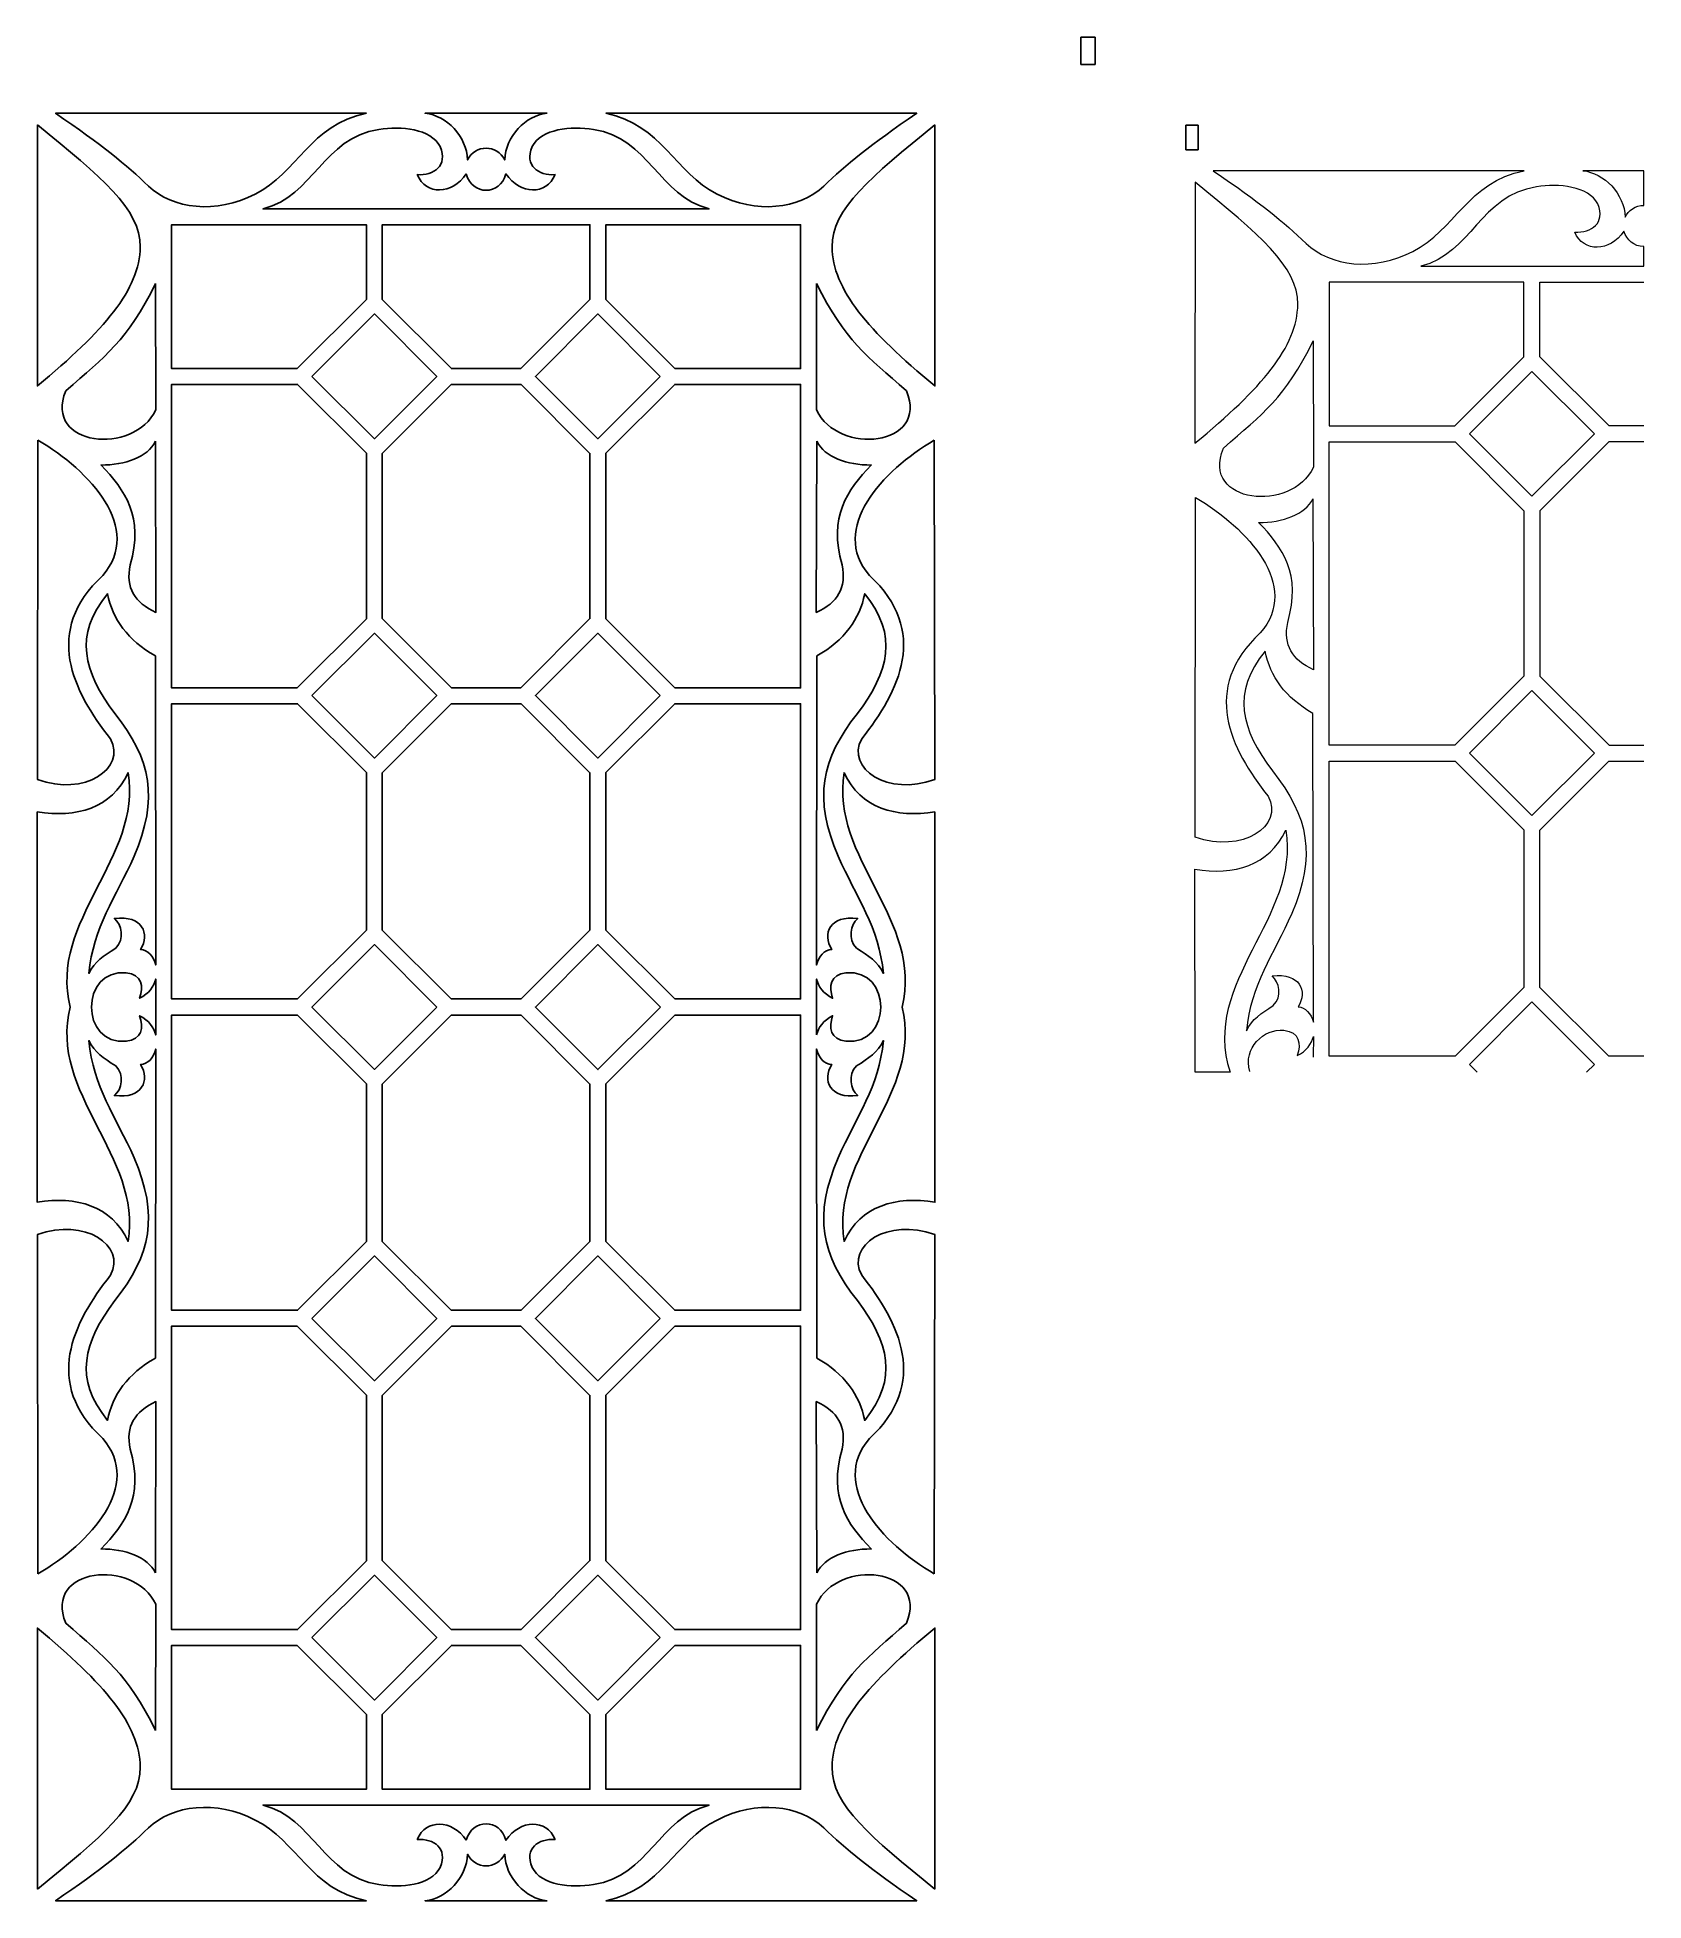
# Model space of a CAD drawing. Header units: centimetres. Extents: x -174 to 8, y -128 to 83.
import ezdxf

# ---------------------------------------------------------------- set-up
doc = ezdxf.new("R2010")
doc.units = ezdxf.units.CM
doc.header["$MEASUREMENT"] = 0
doc.header["$XCLIPFRAME"] = 0
doc.layers.add('layer 1', color=7, linetype='Continuous')
picture_1 = doc.add_image_def('image1.jpg', size_in_pixel=(2540, 5081))
picture_2 = doc.add_image_def('image2.jpg', size_in_pixel=(8550, 15891))

msp = doc.modelspace()

# ---------------------------------------------------------------- linework, layer by layer
at = {"layer": 'layer 1', "color": 242}
for points, knots in [([(-136.29644, 74.74751), (-142.664, 73.49218), (-144.15688, 67.95394), (-148.91535, 65.60791), (-148.91535, 65.60791), (-153.32736, 63.30107), (-158.24909, 63.89714), (-160.99442, 66.50037), (-160.99442, 66.50037), (-163.48723, 68.90332), (-166.28062, 71.17371), (-171.51705, 74.74751), (-171.51705, 74.74751), (-171.51705, 74.74751), (-136.29644, 74.74751), (-136.29644, 74.74751)], [0, 0, 0, 0, 0.2, 0.2, 0.2, 0.2, 0.4, 0.4, 0.4, 0.4, 0.6, 0.6, 0.6, 0.6, 1, 1, 1, 1]), ([(-115.84219, 74.74751), (-118.26641, 74.51653), (-120.56502, 72.12489), (-120.64937, 69.47417), (-120.64937, 69.47417), (-121.47673, 71.24372), (-124.02641, 71.24372), (-124.85377, 69.47417), (-124.85377, 69.47417), (-124.93812, 72.12489), (-127.23673, 74.51653), (-129.66095, 74.74751), (-129.66095, 74.74751), (-129.66095, 74.74751), (-115.84219, 74.74751), (-115.84219, 74.74751)], [0, 0, 0, 0, 0.2, 0.2, 0.2, 0.2, 0.4, 0.4, 0.4, 0.4, 0.6, 0.6, 0.6, 0.6, 1, 1, 1, 1]), ([(-109.2067, 74.74751), (-102.83914, 73.49218), (-101.34626, 67.95394), (-96.58779, 65.60791), (-96.58779, 65.60791), (-92.17578, 63.30107), (-87.25405, 63.89714), (-84.50872, 66.50037), (-84.50872, 66.50037), (-82.01591, 68.90332), (-79.22252, 71.17371), (-73.98609, 74.74751), (-73.98609, 74.74751), (-73.98609, 74.74751), (-109.2067, 74.74751), (-109.2067, 74.74751)], [0, 0, 0, 0, 0.2, 0.2, 0.2, 0.2, 0.4, 0.4, 0.4, 0.4, 0.6, 0.6, 0.6, 0.6, 1, 1, 1, 1]), ([(-173.57054, 73.43345), (-166.35216, 67.55724), (-161.87458, 63.89831), (-161.92675, 59.62577), (-161.92675, 59.62577), (-161.98591, 54.7808), (-166.02447, 50.11522), (-173.57474, 43.87363), (-173.57474, 43.87363), (-173.57474, 43.87363), (-173.57054, 73.43345), (-173.57054, 73.43345)], [0, 0, 0, 0, 0.25, 0.25, 0.25, 0.25, 0.5, 0.5, 0.5, 0.5, 1, 1, 1, 1]), ([(-124.9942, 67.89139), (-126.60696, 65.53231), (-129.58504, 65.44592), (-130.55867, 67.80061), (-130.55867, 67.80061), (-128.66402, 67.70644), (-127.06337, 68.77882), (-127.95365, 70.97876), (-127.95365, 70.97876), (-129.02625, 73.01231), (-132.38288, 73.32665), (-134.89447, 72.92102), (-134.89447, 72.92102), (-141.26043, 71.94662), (-142.24022, 65.39873), (-148.00881, 63.91895), (-148.00881, 63.91895), (-148.00881, 63.91895), (-97.49433, 63.91895), (-97.49433, 63.91895), (-97.49433, 63.91895), (-103.26292, 65.39873), (-104.24271, 71.94662), (-110.60867, 72.92102), (-110.60867, 72.92102), (-113.12026, 73.32665), (-116.47689, 73.01231), (-117.54949, 70.97876), (-117.54949, 70.97876), (-118.43977, 68.77882), (-116.83912, 67.70644), (-114.94447, 67.80061), (-114.94447, 67.80061), (-115.9181, 65.44592), (-118.89618, 65.53231), (-120.50894, 67.89139), (-120.50894, 67.89139), (-121.16727, 65.40706), (-124.33587, 65.40706), (-124.9942, 67.89139)], [0, 0, 0, 0, 0.090909091, 0.090909091, 0.090909091, 0.090909091, 0.181818182, 0.181818182, 0.181818182, 0.181818182, 0.272727273, 0.272727273, 0.272727273, 0.272727273, 0.363636364, 0.363636364, 0.363636364, 0.363636364, 0.454545455, 0.454545455, 0.454545455, 0.454545455, 0.545454545, 0.545454545, 0.545454545, 0.545454545, 0.636363636, 0.636363636, 0.636363636, 0.636363636, 0.727272727, 0.727272727, 0.727272727, 0.727272727, 0.818181818, 0.818181818, 0.818181818, 0.818181818, 1, 1, 1, 1]), ([(-71.9326, 73.43345), (-79.15098, 67.55724), (-83.62856, 63.89831), (-83.57639, 59.62577), (-83.57639, 59.62577), (-83.51723, 54.7808), (-79.47867, 50.11522), (-71.9284, 43.87363), (-71.9284, 43.87363), (-71.9284, 43.87363), (-71.9326, 73.43345), (-71.9326, 73.43345)], [0, 0, 0, 0, 0.25, 0.25, 0.25, 0.25, 0.5, 0.5, 0.5, 0.5, 1, 1, 1, 1]), ([(-144.14016, 45.83852), (-144.14016, 45.83852), (-158.36896, 45.83852), (-158.36896, 45.83852), (-158.36896, 45.83852), (-158.36896, 45.83852), (-158.36896, 62.11997), (-158.36896, 62.11997), (-158.36896, 62.11997), (-158.36896, 62.11997), (-136.31357, 62.11997), (-136.31357, 62.11997), (-136.31357, 62.11997), (-136.31357, 62.11997), (-136.31357, 53.66509), (-136.31357, 53.66509), (-136.31357, 53.66509), (-136.31357, 53.66509), (-144.14016, 45.83852), (-144.14016, 45.83852)], [0, 0, 0, 0, 0.166666667, 0.166666667, 0.166666667, 0.166666667, 0.333333333, 0.333333333, 0.333333333, 0.333333333, 0.5, 0.5, 0.5, 0.5, 0.666666667, 0.666666667, 0.666666667, 0.666666667, 1, 1, 1, 1]), ([(-122.75157, 62.11997), (-122.75157, 62.11997), (-110.98831, 62.11997), (-110.98831, 62.11997), (-110.98831, 62.11997), (-110.98831, 62.11997), (-110.9883, 53.6727), (-110.9883, 53.6727), (-110.9883, 53.6727), (-110.9883, 53.6727), (-118.82465, 45.83633), (-118.82465, 45.83633), (-118.82465, 45.83633), (-118.82465, 45.83633), (-126.67849, 45.83633), (-126.67849, 45.83633), (-126.67849, 45.83633), (-126.67849, 45.83633), (-134.51484, 53.6727), (-134.51484, 53.6727), (-134.51484, 53.6727), (-134.51484, 53.6727), (-134.51483, 62.11997), (-134.51483, 62.11997), (-134.51483, 62.11997), (-134.51483, 62.11997), (-122.75157, 62.11997), (-122.75157, 62.11997), (-122.75157, 62.11997), (-122.75157, 62.11997), (-122.75157, 62.11997), (-122.75157, 62.11997)], [0, 0, 0, 0, 0.111111111, 0.111111111, 0.111111111, 0.111111111, 0.222222222, 0.222222222, 0.222222222, 0.222222222, 0.333333333, 0.333333333, 0.333333333, 0.333333333, 0.444444444, 0.444444444, 0.444444444, 0.444444444, 0.555555556, 0.555555556, 0.555555556, 0.555555556, 0.666666667, 0.666666667, 0.666666667, 0.666666667, 0.777777778, 0.777777778, 0.777777778, 0.777777778, 1, 1, 1, 1]), ([(-101.36298, 45.83852), (-101.36298, 45.83852), (-87.13418, 45.83852), (-87.13418, 45.83852), (-87.13418, 45.83852), (-87.13418, 45.83852), (-87.13418, 62.11997), (-87.13418, 62.11997), (-87.13418, 62.11997), (-87.13418, 62.11997), (-109.18957, 62.11997), (-109.18957, 62.11997), (-109.18957, 62.11997), (-109.18957, 62.11997), (-109.18957, 53.66509), (-109.18957, 53.66509), (-109.18957, 53.66509), (-109.18957, 53.66509), (-101.36298, 45.83852), (-101.36298, 45.83852)], [0, 0, 0, 0, 0.166666667, 0.166666667, 0.166666667, 0.166666667, 0.333333333, 0.333333333, 0.333333333, 0.333333333, 0.5, 0.5, 0.5, 0.5, 0.666666667, 0.666666667, 0.666666667, 0.666666667, 1, 1, 1, 1]), ([(-160.18179, 55.48424), (-163.3778, 48.95499), (-165.88944, 47.2755), (-170.35275, 43.31446), (-170.35275, 43.31446), (-172.9718, 36.98066), (-162.58966, 35.95927), (-160.16704, 41.15582), (-160.16704, 41.15582), (-160.16704, 41.15582), (-160.18179, 55.48424), (-160.18179, 55.48424)], [0, 0, 0, 0, 0.25, 0.25, 0.25, 0.25, 0.5, 0.5, 0.5, 0.5, 1, 1, 1, 1]), ([(-85.32135, 55.48424), (-82.12534, 48.95499), (-79.6137, 47.2755), (-75.15039, 43.31446), (-75.15039, 43.31446), (-72.53134, 36.98066), (-82.91348, 35.95927), (-85.3361, 41.15582), (-85.3361, 41.15582), (-85.3361, 41.15582), (-85.32135, 55.48424), (-85.32135, 55.48424)], [0, 0, 0, 0, 0.25, 0.25, 0.25, 0.25, 0.5, 0.5, 0.5, 0.5, 1, 1, 1, 1]), ([(-142.48148, 44.95162), (-142.48148, 44.95162), (-135.41041, 52.02269), (-135.41041, 52.02269), (-135.41041, 52.02269), (-135.41041, 52.02269), (-128.33934, 44.95162), (-128.33934, 44.95162), (-128.33934, 44.95162), (-128.33934, 44.95162), (-135.41041, 37.88055), (-135.41041, 37.88055), (-135.41041, 37.88055), (-135.41041, 37.88055), (-142.48148, 44.95162), (-142.48148, 44.95162)], [0, 0, 0, 0, 0.2, 0.2, 0.2, 0.2, 0.4, 0.4, 0.4, 0.4, 0.6, 0.6, 0.6, 0.6, 1, 1, 1, 1]), ([(-103.02166, 44.95162), (-103.02166, 44.95162), (-110.09273, 52.02269), (-110.09273, 52.02269), (-110.09273, 52.02269), (-110.09273, 52.02269), (-117.1638, 44.95162), (-117.1638, 44.95162), (-117.1638, 44.95162), (-117.1638, 44.95162), (-110.09273, 37.88055), (-110.09273, 37.88055), (-110.09273, 37.88055), (-110.09273, 37.88055), (-103.02166, 44.95162), (-103.02166, 44.95162)], [0, 0, 0, 0, 0.2, 0.2, 0.2, 0.2, 0.4, 0.4, 0.4, 0.4, 0.6, 0.6, 0.6, 0.6, 1, 1, 1, 1]), ([(-144.14221, 9.67), (-144.14221, 9.67), (-136.31243, 17.49977), (-136.31243, 17.49977), (-136.31243, 17.49977), (-136.31243, 17.49977), (-136.31243, 36.23698), (-136.31243, 36.23698), (-136.31243, 36.23698), (-136.31243, 36.23698), (-144.1141, 44.03866), (-144.1141, 44.03866), (-144.1141, 44.03866), (-144.1141, 44.03866), (-158.36896, 44.03866), (-158.36896, 44.03866), (-158.36896, 44.03866), (-158.36896, 44.03866), (-158.36896, 9.67), (-158.36896, 9.67), (-158.36896, 9.67), (-158.36896, 9.67), (-144.14221, 9.67), (-144.14221, 9.67)], [0, 0, 0, 0, 0.142857143, 0.142857143, 0.142857143, 0.142857143, 0.285714286, 0.285714286, 0.285714286, 0.285714286, 0.428571429, 0.428571429, 0.428571429, 0.428571429, 0.571428571, 0.571428571, 0.571428571, 0.571428571, 0.714285714, 0.714285714, 0.714285714, 0.714285714, 1, 1, 1, 1]), ([(-118.83218, 9.67094), (-118.83218, 9.67094), (-110.98831, 17.51482), (-110.98831, 17.51482), (-110.98831, 17.51482), (-110.98831, 17.51482), (-110.98831, 36.23054), (-110.98831, 36.23054), (-110.98831, 36.23054), (-110.98831, 36.23054), (-118.79641, 44.03866), (-118.79641, 44.03866), (-118.79641, 44.03866), (-118.79641, 44.03866), (-126.70673, 44.03866), (-126.70673, 44.03866), (-126.70673, 44.03866), (-126.70673, 44.03866), (-134.51483, 36.23054), (-134.51483, 36.23054), (-134.51483, 36.23054), (-134.51483, 36.23054), (-134.51483, 17.51482), (-134.51483, 17.51482), (-134.51483, 17.51482), (-134.51483, 17.51482), (-126.67096, 9.67094), (-126.67096, 9.67094), (-126.67096, 9.67094), (-126.67096, 9.67094), (-118.83218, 9.67094), (-118.83218, 9.67094)], [0, 0, 0, 0, 0.111111111, 0.111111111, 0.111111111, 0.111111111, 0.222222222, 0.222222222, 0.222222222, 0.222222222, 0.333333333, 0.333333333, 0.333333333, 0.333333333, 0.444444444, 0.444444444, 0.444444444, 0.444444444, 0.555555556, 0.555555556, 0.555555556, 0.555555556, 0.666666667, 0.666666667, 0.666666667, 0.666666667, 0.777777778, 0.777777778, 0.777777778, 0.777777778, 1, 1, 1, 1]), ([(-101.36093, 9.67), (-101.36093, 9.67), (-109.19071, 17.49977), (-109.19071, 17.49977), (-109.19071, 17.49977), (-109.19071, 17.49977), (-109.19071, 36.23698), (-109.19071, 36.23698), (-109.19071, 36.23698), (-109.19071, 36.23698), (-101.38904, 44.03866), (-101.38904, 44.03866), (-101.38904, 44.03866), (-101.38904, 44.03866), (-87.13418, 44.03866), (-87.13418, 44.03866), (-87.13418, 44.03866), (-87.13418, 44.03866), (-87.13418, 9.67), (-87.13418, 9.67), (-87.13418, 9.67), (-87.13418, 9.67), (-101.36093, 9.67), (-101.36093, 9.67)], [0, 0, 0, 0, 0.142857143, 0.142857143, 0.142857143, 0.142857143, 0.285714286, 0.285714286, 0.285714286, 0.285714286, 0.428571429, 0.428571429, 0.428571429, 0.428571429, 0.571428571, 0.571428571, 0.571428571, 0.571428571, 0.714285714, 0.714285714, 0.714285714, 0.714285714, 1, 1, 1, 1]), ([(-173.50623, 37.73476), (-173.50623, 37.73476), (-173.55243, -0.72539), (-173.55243, -0.72539), (-173.55243, -0.72539), (-168.27703, -2.62426), (-163.4511, 0.50077), (-165.28693, 3.8982), (-165.28693, 3.8982), (-169.55773, 9.27528), (-172.9718, 16.13627), (-166.17739, 22.39188), (-166.17739, 22.39188), (-161.56501, 27.72916), (-167.6104, 34.2474), (-173.50623, 37.73476)], [0, 0, 0, 0, 0.2, 0.2, 0.2, 0.2, 0.4, 0.4, 0.4, 0.4, 0.6, 0.6, 0.6, 0.6, 1, 1, 1, 1]), ([(-160.2162, 37.5955), (-161.07671, 35.81908), (-163.65358, 34.89162), (-166.36318, 34.90722), (-166.36318, 34.90722), (-163.64535, 32.06636), (-161.47313, 29.03103), (-163.07573, 23.58937), (-163.07573, 23.58937), (-163.5835, 21.00682), (-162.5732, 19.3459), (-160.14771, 18.21283), (-160.14771, 18.21283), (-160.14771, 18.21283), (-160.2162, 37.5955), (-160.2162, 37.5955)], [0, 0, 0, 0, 0.2, 0.2, 0.2, 0.2, 0.4, 0.4, 0.4, 0.4, 0.6, 0.6, 0.6, 0.6, 1, 1, 1, 1]), ([(-85.28694, 37.5955), (-84.42643, 35.81908), (-81.84956, 34.89162), (-79.13996, 34.90722), (-79.13996, 34.90722), (-81.85779, 32.06636), (-84.03001, 29.03103), (-82.42741, 23.58937), (-82.42741, 23.58937), (-81.91964, 21.00682), (-82.92994, 19.3459), (-85.35543, 18.21283), (-85.35543, 18.21283), (-85.35543, 18.21283), (-85.28694, 37.5955), (-85.28694, 37.5955)], [0, 0, 0, 0, 0.2, 0.2, 0.2, 0.2, 0.4, 0.4, 0.4, 0.4, 0.6, 0.6, 0.6, 0.6, 1, 1, 1, 1]), ([(-71.99691, 37.73476), (-71.99691, 37.73476), (-71.95071, -0.72539), (-71.95071, -0.72539), (-71.95071, -0.72539), (-77.22611, -2.62426), (-82.05204, 0.50077), (-80.21621, 3.8982), (-80.21621, 3.8982), (-75.94541, 9.27528), (-72.53134, 16.13627), (-79.32575, 22.39188), (-79.32575, 22.39188), (-83.93813, 27.72916), (-77.89274, 34.2474), (-71.99691, 37.73476)], [0, 0, 0, 0, 0.2, 0.2, 0.2, 0.2, 0.4, 0.4, 0.4, 0.4, 0.6, 0.6, 0.6, 0.6, 1, 1, 1, 1]), ([(-160.2162, 13.28155), (-160.2162, 13.28155), (-160.16894, -21.70797), (-160.16894, -21.70797), (-160.16894, -21.70797), (-160.40875, -20.73137), (-161.0776, -19.97784), (-161.89411, -19.9703), (-161.89411, -19.9703), (-160.78383, -18.18909), (-161.6835, -16.04974), (-164.84184, -16.44855), (-164.84184, -16.44855), (-164.0261, -17.11115), (-163.66869, -18.82818), (-164.70236, -19.79898), (-164.70236, -19.79898), (-166.11595, -20.73934), (-167.06731, -21.28595), (-167.74475, -22.67144), (-167.74475, -22.67144), (-167.26769, -17.4567), (-164.67696, -14.05039), (-162.61565, -9.3898), (-162.61565, -9.3898), (-159.81678, -2.85101), (-160.68497, 1.58398), (-164.80749, 6.77502), (-164.80749, 6.77502), (-168.36911, 11.50112), (-169.46485, 15.61088), (-165.62943, 20.33703), (-165.62943, 20.33703), (-165.06337, 17.45447), (-163.33887, 15.0684), (-160.2162, 13.28155)], [0, 0, 0, 0, 0.1, 0.1, 0.1, 0.1, 0.2, 0.2, 0.2, 0.2, 0.3, 0.3, 0.3, 0.3, 0.4, 0.4, 0.4, 0.4, 0.5, 0.5, 0.5, 0.5, 0.6, 0.6, 0.6, 0.6, 0.7, 0.7, 0.7, 0.7, 0.8, 0.8, 0.8, 0.8, 1, 1, 1, 1]), ([(-85.28694, 13.28155), (-85.28694, 13.28155), (-85.3342, -21.70797), (-85.3342, -21.70797), (-85.3342, -21.70797), (-85.09439, -20.73137), (-84.42554, -19.97784), (-83.60903, -19.9703), (-83.60903, -19.9703), (-84.71931, -18.18909), (-83.81964, -16.04974), (-80.6613, -16.44855), (-80.6613, -16.44855), (-81.47704, -17.11115), (-81.83445, -18.82818), (-80.80078, -19.79898), (-80.80078, -19.79898), (-79.38719, -20.73934), (-78.43583, -21.28595), (-77.75839, -22.67144), (-77.75839, -22.67144), (-78.23545, -17.4567), (-80.82618, -14.05039), (-82.88749, -9.3898), (-82.88749, -9.3898), (-85.68636, -2.85101), (-84.81817, 1.58398), (-80.69565, 6.77502), (-80.69565, 6.77502), (-77.13403, 11.50112), (-76.03829, 15.61088), (-79.87371, 20.33703), (-79.87371, 20.33703), (-80.43977, 17.45447), (-82.16427, 15.0684), (-85.28694, 13.28155)], [0, 0, 0, 0, 0.1, 0.1, 0.1, 0.1, 0.2, 0.2, 0.2, 0.2, 0.3, 0.3, 0.3, 0.3, 0.4, 0.4, 0.4, 0.4, 0.5, 0.5, 0.5, 0.5, 0.6, 0.6, 0.6, 0.6, 0.7, 0.7, 0.7, 0.7, 0.8, 0.8, 0.8, 0.8, 1, 1, 1, 1]), ([(-142.47718, 8.78946), (-142.47718, 8.78946), (-135.40611, 15.86053), (-135.40611, 15.86053), (-135.40611, 15.86053), (-135.40611, 15.86053), (-128.33504, 8.78946), (-128.33504, 8.78946), (-128.33504, 8.78946), (-128.33504, 8.78946), (-135.40611, 1.71839), (-135.40611, 1.71839), (-135.40611, 1.71839), (-135.40611, 1.71839), (-142.47718, 8.78946), (-142.47718, 8.78946)], [0, 0, 0, 0, 0.2, 0.2, 0.2, 0.2, 0.4, 0.4, 0.4, 0.4, 0.6, 0.6, 0.6, 0.6, 1, 1, 1, 1]), ([(-103.02596, 8.78946), (-103.02596, 8.78946), (-110.09703, 15.86053), (-110.09703, 15.86053), (-110.09703, 15.86053), (-110.09703, 15.86053), (-117.1681, 8.78946), (-117.1681, 8.78946), (-117.1681, 8.78946), (-117.1681, 8.78946), (-110.09703, 1.71839), (-110.09703, 1.71839), (-110.09703, 1.71839), (-110.09703, 1.71839), (-103.02596, 8.78946), (-103.02596, 8.78946)], [0, 0, 0, 0, 0.2, 0.2, 0.2, 0.2, 0.4, 0.4, 0.4, 0.4, 0.6, 0.6, 0.6, 0.6, 1, 1, 1, 1]), ([(-144.10713, -25.55462), (-144.10713, -25.55462), (-136.31357, -17.76107), (-136.31357, -17.76107), (-136.31357, -17.76107), (-136.31357, -17.76107), (-136.31355, 0.08027), (-136.31355, 0.08027), (-136.31355, 0.08027), (-136.31355, 0.08027), (-144.10719, 7.87389), (-144.10719, 7.87389), (-144.10719, 7.87389), (-144.10719, 7.87389), (-158.36727, 7.8739), (-158.36727, 7.8739), (-158.36727, 7.8739), (-158.36727, 7.8739), (-158.36727, -25.55462), (-158.36727, -25.55462), (-158.36727, -25.55462), (-158.36727, -25.55462), (-144.10713, -25.55462), (-144.10713, -25.55462)], [0, 0, 0, 0, 0.142857143, 0.142857143, 0.142857143, 0.142857143, 0.285714286, 0.285714286, 0.285714286, 0.285714286, 0.428571429, 0.428571429, 0.428571429, 0.428571429, 0.571428571, 0.571428571, 0.571428571, 0.571428571, 0.714285714, 0.714285714, 0.714285714, 0.714285714, 1, 1, 1, 1]), ([(-126.7176, -25.55462), (-126.7176, -25.55462), (-134.51483, -17.75738), (-134.51483, -17.75738), (-134.51483, -17.75738), (-134.51483, -17.75738), (-134.51483, 0.06409), (-134.51483, 0.06409), (-134.51483, 0.06409), (-134.51483, 0.06409), (-126.70717, 7.87175), (-126.70717, 7.87175), (-126.70717, 7.87175), (-126.70717, 7.87175), (-118.79597, 7.87175), (-118.79597, 7.87175), (-118.79597, 7.87175), (-118.79597, 7.87175), (-110.98831, 0.06409), (-110.98831, 0.06409), (-110.98831, 0.06409), (-110.98831, 0.06409), (-110.98831, -17.75738), (-110.98831, -17.75738), (-110.98831, -17.75738), (-110.98831, -17.75738), (-118.78554, -25.55462), (-118.78554, -25.55462), (-118.78554, -25.55462), (-118.78554, -25.55462), (-126.7176, -25.55462), (-126.7176, -25.55462)], [0, 0, 0, 0, 0.111111111, 0.111111111, 0.111111111, 0.111111111, 0.222222222, 0.222222222, 0.222222222, 0.222222222, 0.333333333, 0.333333333, 0.333333333, 0.333333333, 0.444444444, 0.444444444, 0.444444444, 0.444444444, 0.555555556, 0.555555556, 0.555555556, 0.555555556, 0.666666667, 0.666666667, 0.666666667, 0.666666667, 0.777777778, 0.777777778, 0.777777778, 0.777777778, 1, 1, 1, 1]), ([(-101.39601, -25.55462), (-101.39601, -25.55462), (-109.18957, -17.76107), (-109.18957, -17.76107), (-109.18957, -17.76107), (-109.18957, -17.76107), (-109.18959, 0.08027), (-109.18959, 0.08027), (-109.18959, 0.08027), (-109.18959, 0.08027), (-101.39595, 7.87389), (-101.39595, 7.87389), (-101.39595, 7.87389), (-101.39595, 7.87389), (-87.13587, 7.8739), (-87.13587, 7.8739), (-87.13587, 7.8739), (-87.13587, 7.8739), (-87.13587, -25.55462), (-87.13587, -25.55462), (-87.13587, -25.55462), (-87.13587, -25.55462), (-101.39601, -25.55462), (-101.39601, -25.55462)], [0, 0, 0, 0, 0.142857143, 0.142857143, 0.142857143, 0.142857143, 0.285714286, 0.285714286, 0.285714286, 0.285714286, 0.428571429, 0.428571429, 0.428571429, 0.428571429, 0.571428571, 0.571428571, 0.571428571, 0.571428571, 0.714285714, 0.714285714, 0.714285714, 0.714285714, 1, 1, 1, 1]), ([(-173.58812, -4.37256), (-169.16578, -5.09162), (-165.16592, -3.96713), (-163.3006, 0.06251), (-163.3006, 0.06251), (-161.68087, -9.61083), (-172.34207, -16.6975), (-169.85294, -26.4764), (-169.85294, -26.4764), (-172.34206, -36.25531), (-161.68087, -43.3422), (-163.3006, -53.01553), (-163.3006, -53.01553), (-165.16592, -48.98589), (-169.16578, -47.8614), (-173.58812, -48.58046), (-173.58812, -48.58046), (-173.58812, -48.58046), (-173.58812, -4.37256), (-173.58812, -4.37256)], [0, 0, 0, 0, 0.166666667, 0.166666667, 0.166666667, 0.166666667, 0.333333333, 0.333333333, 0.333333333, 0.333333333, 0.5, 0.5, 0.5, 0.5, 0.666666667, 0.666666667, 0.666666667, 0.666666667, 1, 1, 1, 1]), ([(-71.91502, -4.37256), (-76.33736, -5.09162), (-80.33722, -3.96713), (-82.20254, 0.06251), (-82.20254, 0.06251), (-83.82228, -9.61086), (-73.16098, -16.69756), (-75.65021, -26.47651), (-75.65021, -26.47651), (-73.16094, -36.25549), (-83.82228, -43.34215), (-82.20254, -53.01553), (-82.20254, -53.01553), (-80.33722, -48.98589), (-76.33736, -47.8614), (-71.91502, -48.58046), (-71.91502, -48.58046), (-71.91502, -48.58046), (-71.91502, -4.37256), (-71.91502, -4.37256)], [0, 0, 0, 0, 0.166666667, 0.166666667, 0.166666667, 0.166666667, 0.333333333, 0.333333333, 0.333333333, 0.333333333, 0.5, 0.5, 0.5, 0.5, 0.666666667, 0.666666667, 0.666666667, 0.666666667, 1, 1, 1, 1]), ([(-128.34129, -26.47651), (-128.34129, -26.47651), (-135.41236, -33.54758), (-135.41236, -33.54758), (-135.41236, -33.54758), (-135.41236, -33.54758), (-142.48343, -26.47651), (-142.48343, -26.47651), (-142.48343, -26.47651), (-142.48343, -26.47651), (-135.41236, -19.40544), (-135.41236, -19.40544), (-135.41236, -19.40544), (-135.41236, -19.40544), (-128.34129, -26.47651), (-128.34129, -26.47651)], [0, 0, 0, 0, 0.2, 0.2, 0.2, 0.2, 0.4, 0.4, 0.4, 0.4, 0.6, 0.6, 0.6, 0.6, 1, 1, 1, 1]), ([(-103.01971, -26.47651), (-103.01971, -26.47651), (-110.09418, -33.55462), (-110.09418, -33.55462), (-110.09418, -33.55462), (-110.09418, -33.55462), (-117.16185, -26.47651), (-117.16185, -26.47651), (-117.16185, -26.47651), (-117.16185, -26.47651), (-110.09078, -19.40544), (-110.09078, -19.40544), (-110.09078, -19.40544), (-110.09078, -19.40544), (-103.01971, -26.47651), (-103.01971, -26.47651)], [0, 0, 0, 0, 0.2, 0.2, 0.2, 0.2, 0.4, 0.4, 0.4, 0.4, 0.6, 0.6, 0.6, 0.6, 1, 1, 1, 1]), ([(-163.50372, -22.60721), (-161.75135, -22.7954), (-161.51726, -24.12518), (-161.99667, -25.48362), (-161.99667, -25.48362), (-160.94011, -24.94739), (-160.37727, -24.15574), (-160.1693, -23.31262), (-160.1693, -23.31262), (-160.1693, -23.31262), (-160.1693, -29.6404), (-160.1693, -29.6404), (-160.1693, -29.6404), (-160.37727, -28.79728), (-160.94011, -28.00563), (-161.99667, -27.4694), (-161.99667, -27.4694), (-161.51726, -28.82784), (-161.75135, -30.15762), (-163.50372, -30.34581), (-163.50372, -30.34581), (-168.76428, -30.85316), (-168.7644, -22.09985), (-163.50372, -22.60721)], [0, 0, 0, 0, 0.142857143, 0.142857143, 0.142857143, 0.142857143, 0.285714286, 0.285714286, 0.285714286, 0.285714286, 0.428571429, 0.428571429, 0.428571429, 0.428571429, 0.571428571, 0.571428571, 0.571428571, 0.571428571, 0.714285714, 0.714285714, 0.714285714, 0.714285714, 1, 1, 1, 1]), ([(-85.33384, -29.6404), (-85.12587, -28.79728), (-84.56303, -28.00563), (-83.50647, -27.4694), (-83.50647, -27.4694), (-83.98588, -28.82784), (-83.75179, -30.15762), (-81.99942, -30.34581), (-81.99942, -30.34581), (-76.73874, -30.85318), (-76.7388, -22.09987), (-81.99942, -22.60721), (-81.99942, -22.60721), (-83.75179, -22.7954), (-83.98588, -24.12518), (-83.50647, -25.48362), (-83.50647, -25.48362), (-84.56303, -24.94739), (-85.12587, -24.15574), (-85.33384, -23.31262), (-85.33384, -23.31262), (-85.33384, -23.31262), (-85.33384, -29.6404), (-85.33384, -29.6404)], [0, 0, 0, 0, 0.142857143, 0.142857143, 0.142857143, 0.142857143, 0.285714286, 0.285714286, 0.285714286, 0.285714286, 0.428571429, 0.428571429, 0.428571429, 0.428571429, 0.571428571, 0.571428571, 0.571428571, 0.571428571, 0.714285714, 0.714285714, 0.714285714, 0.714285714, 1, 1, 1, 1]), ([(-144.10713, -27.3984), (-144.10713, -27.3984), (-136.31357, -35.19195), (-136.31357, -35.19195), (-136.31357, -35.19195), (-136.31357, -35.19195), (-136.31355, -53.03329), (-136.31355, -53.03329), (-136.31355, -53.03329), (-136.31355, -53.03329), (-144.10719, -60.82691), (-144.10719, -60.82691), (-144.10719, -60.82691), (-144.10719, -60.82691), (-158.36727, -60.82692), (-158.36727, -60.82692), (-158.36727, -60.82692), (-158.36727, -60.82692), (-158.36727, -27.3984), (-158.36727, -27.3984), (-158.36727, -27.3984), (-158.36727, -27.3984), (-144.10713, -27.3984), (-144.10713, -27.3984)], [0, 0, 0, 0, 0.142857143, 0.142857143, 0.142857143, 0.142857143, 0.285714286, 0.285714286, 0.285714286, 0.285714286, 0.428571429, 0.428571429, 0.428571429, 0.428571429, 0.571428571, 0.571428571, 0.571428571, 0.571428571, 0.714285714, 0.714285714, 0.714285714, 0.714285714, 1, 1, 1, 1]), ([(-126.7176, -27.3984), (-126.7176, -27.3984), (-134.51483, -35.19564), (-134.51483, -35.19564), (-134.51483, -35.19564), (-134.51483, -35.19564), (-134.51483, -53.01711), (-134.51483, -53.01711), (-134.51483, -53.01711), (-134.51483, -53.01711), (-126.70717, -60.82477), (-126.70717, -60.82477), (-126.70717, -60.82477), (-126.70717, -60.82477), (-118.79597, -60.82477), (-118.79597, -60.82477), (-118.79597, -60.82477), (-118.79597, -60.82477), (-110.98831, -53.01711), (-110.98831, -53.01711), (-110.98831, -53.01711), (-110.98831, -53.01711), (-110.98831, -35.19564), (-110.98831, -35.19564), (-110.98831, -35.19564), (-110.98831, -35.19564), (-118.78554, -27.3984), (-118.78554, -27.3984), (-118.78554, -27.3984), (-118.78554, -27.3984), (-126.7176, -27.3984), (-126.7176, -27.3984)], [0, 0, 0, 0, 0.111111111, 0.111111111, 0.111111111, 0.111111111, 0.222222222, 0.222222222, 0.222222222, 0.222222222, 0.333333333, 0.333333333, 0.333333333, 0.333333333, 0.444444444, 0.444444444, 0.444444444, 0.444444444, 0.555555556, 0.555555556, 0.555555556, 0.555555556, 0.666666667, 0.666666667, 0.666666667, 0.666666667, 0.777777778, 0.777777778, 0.777777778, 0.777777778, 1, 1, 1, 1]), ([(-101.39601, -27.3984), (-101.39601, -27.3984), (-109.18957, -35.19195), (-109.18957, -35.19195), (-109.18957, -35.19195), (-109.18957, -35.19195), (-109.18959, -53.03329), (-109.18959, -53.03329), (-109.18959, -53.03329), (-109.18959, -53.03329), (-101.39595, -60.82691), (-101.39595, -60.82691), (-101.39595, -60.82691), (-101.39595, -60.82691), (-87.13587, -60.82692), (-87.13587, -60.82692), (-87.13587, -60.82692), (-87.13587, -60.82692), (-87.13587, -27.3984), (-87.13587, -27.3984), (-87.13587, -27.3984), (-87.13587, -27.3984), (-101.39601, -27.3984), (-101.39601, -27.3984)], [0, 0, 0, 0, 0.142857143, 0.142857143, 0.142857143, 0.142857143, 0.285714286, 0.285714286, 0.285714286, 0.285714286, 0.428571429, 0.428571429, 0.428571429, 0.428571429, 0.571428571, 0.571428571, 0.571428571, 0.571428571, 0.714285714, 0.714285714, 0.714285714, 0.714285714, 1, 1, 1, 1]), ([(-160.2162, -66.23457), (-160.2162, -66.23457), (-160.16894, -31.24505), (-160.16894, -31.24505), (-160.16894, -31.24505), (-160.40875, -32.22165), (-161.0776, -32.97518), (-161.89411, -32.98272), (-161.89411, -32.98272), (-160.78383, -34.76393), (-161.6835, -36.90328), (-164.84184, -36.50447), (-164.84184, -36.50447), (-164.0261, -35.84187), (-163.66869, -34.12484), (-164.70236, -33.15404), (-164.70236, -33.15404), (-166.11595, -32.21368), (-167.06731, -31.66707), (-167.74475, -30.28158), (-167.74475, -30.28158), (-167.26769, -35.49632), (-164.67696, -38.90263), (-162.61565, -43.56322), (-162.61565, -43.56322), (-159.81678, -50.10201), (-160.68497, -54.537), (-164.80749, -59.72804), (-164.80749, -59.72804), (-168.36911, -64.45414), (-169.46485, -68.5639), (-165.62943, -73.29005), (-165.62943, -73.29005), (-165.06337, -70.40749), (-163.33887, -68.02142), (-160.2162, -66.23457)], [0, 0, 0, 0, 0.1, 0.1, 0.1, 0.1, 0.2, 0.2, 0.2, 0.2, 0.3, 0.3, 0.3, 0.3, 0.4, 0.4, 0.4, 0.4, 0.5, 0.5, 0.5, 0.5, 0.6, 0.6, 0.6, 0.6, 0.7, 0.7, 0.7, 0.7, 0.8, 0.8, 0.8, 0.8, 1, 1, 1, 1]), ([(-85.28694, -66.23457), (-85.28694, -66.23457), (-85.3342, -31.24505), (-85.3342, -31.24505), (-85.3342, -31.24505), (-85.09439, -32.22165), (-84.42554, -32.97518), (-83.60903, -32.98272), (-83.60903, -32.98272), (-84.71931, -34.76393), (-83.81964, -36.90328), (-80.6613, -36.50447), (-80.6613, -36.50447), (-81.47704, -35.84187), (-81.83445, -34.12484), (-80.80078, -33.15404), (-80.80078, -33.15404), (-79.38719, -32.21368), (-78.43583, -31.66707), (-77.75839, -30.28158), (-77.75839, -30.28158), (-78.23545, -35.49632), (-80.82618, -38.90263), (-82.88749, -43.56322), (-82.88749, -43.56322), (-85.68636, -50.10201), (-84.81817, -54.537), (-80.69565, -59.72804), (-80.69565, -59.72804), (-77.13403, -64.45414), (-76.03829, -68.5639), (-79.87371, -73.29005), (-79.87371, -73.29005), (-80.43977, -70.40749), (-82.16427, -68.02142), (-85.28694, -66.23457)], [0, 0, 0, 0, 0.1, 0.1, 0.1, 0.1, 0.2, 0.2, 0.2, 0.2, 0.3, 0.3, 0.3, 0.3, 0.4, 0.4, 0.4, 0.4, 0.5, 0.5, 0.5, 0.5, 0.6, 0.6, 0.6, 0.6, 0.7, 0.7, 0.7, 0.7, 0.8, 0.8, 0.8, 0.8, 1, 1, 1, 1]), ([(-173.50623, -90.68778), (-173.50623, -90.68778), (-173.55243, -52.22763), (-173.55243, -52.22763), (-173.55243, -52.22763), (-168.27703, -50.32876), (-163.4511, -53.45379), (-165.28693, -56.85122), (-165.28693, -56.85122), (-169.55773, -62.2283), (-172.9718, -69.08929), (-166.17739, -75.3449), (-166.17739, -75.3449), (-161.56501, -80.68218), (-167.6104, -87.20042), (-173.50623, -90.68778)], [0, 0, 0, 0, 0.2, 0.2, 0.2, 0.2, 0.4, 0.4, 0.4, 0.4, 0.6, 0.6, 0.6, 0.6, 1, 1, 1, 1]), ([(-71.99691, -90.68778), (-71.99691, -90.68778), (-71.95071, -52.22763), (-71.95071, -52.22763), (-71.95071, -52.22763), (-77.22611, -50.32876), (-82.05204, -53.45379), (-80.21621, -56.85122), (-80.21621, -56.85122), (-75.94541, -62.2283), (-72.53134, -69.08929), (-79.32575, -75.3449), (-79.32575, -75.3449), (-83.93813, -80.68218), (-77.89274, -87.20042), (-71.99691, -90.68778)], [0, 0, 0, 0, 0.2, 0.2, 0.2, 0.2, 0.4, 0.4, 0.4, 0.4, 0.6, 0.6, 0.6, 0.6, 1, 1, 1, 1]), ([(-142.47718, -61.74248), (-142.47718, -61.74248), (-135.40611, -68.81355), (-135.40611, -68.81355), (-135.40611, -68.81355), (-135.40611, -68.81355), (-128.33504, -61.74248), (-128.33504, -61.74248), (-128.33504, -61.74248), (-128.33504, -61.74248), (-135.40611, -54.67141), (-135.40611, -54.67141), (-135.40611, -54.67141), (-135.40611, -54.67141), (-142.47718, -61.74248), (-142.47718, -61.74248)], [0, 0, 0, 0, 0.2, 0.2, 0.2, 0.2, 0.4, 0.4, 0.4, 0.4, 0.6, 0.6, 0.6, 0.6, 1, 1, 1, 1]), ([(-103.02596, -61.74248), (-103.02596, -61.74248), (-110.09703, -68.81355), (-110.09703, -68.81355), (-110.09703, -68.81355), (-110.09703, -68.81355), (-117.1681, -61.74248), (-117.1681, -61.74248), (-117.1681, -61.74248), (-117.1681, -61.74248), (-110.09703, -54.67141), (-110.09703, -54.67141), (-110.09703, -54.67141), (-110.09703, -54.67141), (-103.02596, -61.74248), (-103.02596, -61.74248)], [0, 0, 0, 0, 0.2, 0.2, 0.2, 0.2, 0.4, 0.4, 0.4, 0.4, 0.6, 0.6, 0.6, 0.6, 1, 1, 1, 1]), ([(-144.14221, -62.62302), (-144.14221, -62.62302), (-136.31243, -70.45279), (-136.31243, -70.45279), (-136.31243, -70.45279), (-136.31243, -70.45279), (-136.31243, -89.19), (-136.31243, -89.19), (-136.31243, -89.19), (-136.31243, -89.19), (-144.1141, -96.99168), (-144.1141, -96.99168), (-144.1141, -96.99168), (-144.1141, -96.99168), (-158.36896, -96.99168), (-158.36896, -96.99168), (-158.36896, -96.99168), (-158.36896, -96.99168), (-158.36896, -62.62302), (-158.36896, -62.62302), (-158.36896, -62.62302), (-158.36896, -62.62302), (-144.14221, -62.62302), (-144.14221, -62.62302)], [0, 0, 0, 0, 0.142857143, 0.142857143, 0.142857143, 0.142857143, 0.285714286, 0.285714286, 0.285714286, 0.285714286, 0.428571429, 0.428571429, 0.428571429, 0.428571429, 0.571428571, 0.571428571, 0.571428571, 0.571428571, 0.714285714, 0.714285714, 0.714285714, 0.714285714, 1, 1, 1, 1]), ([(-118.83218, -62.62396), (-118.83218, -62.62396), (-110.98831, -70.46784), (-110.98831, -70.46784), (-110.98831, -70.46784), (-110.98831, -70.46784), (-110.98831, -89.18356), (-110.98831, -89.18356), (-110.98831, -89.18356), (-110.98831, -89.18356), (-118.79641, -96.99168), (-118.79641, -96.99168), (-118.79641, -96.99168), (-118.79641, -96.99168), (-126.70673, -96.99168), (-126.70673, -96.99168), (-126.70673, -96.99168), (-126.70673, -96.99168), (-134.51483, -89.18356), (-134.51483, -89.18356), (-134.51483, -89.18356), (-134.51483, -89.18356), (-134.51483, -70.46784), (-134.51483, -70.46784), (-134.51483, -70.46784), (-134.51483, -70.46784), (-126.67096, -62.62396), (-126.67096, -62.62396), (-126.67096, -62.62396), (-126.67096, -62.62396), (-118.83218, -62.62396), (-118.83218, -62.62396)], [0, 0, 0, 0, 0.111111111, 0.111111111, 0.111111111, 0.111111111, 0.222222222, 0.222222222, 0.222222222, 0.222222222, 0.333333333, 0.333333333, 0.333333333, 0.333333333, 0.444444444, 0.444444444, 0.444444444, 0.444444444, 0.555555556, 0.555555556, 0.555555556, 0.555555556, 0.666666667, 0.666666667, 0.666666667, 0.666666667, 0.777777778, 0.777777778, 0.777777778, 0.777777778, 1, 1, 1, 1]), ([(-101.36093, -62.62302), (-101.36093, -62.62302), (-109.19071, -70.45279), (-109.19071, -70.45279), (-109.19071, -70.45279), (-109.19071, -70.45279), (-109.19071, -89.19), (-109.19071, -89.19), (-109.19071, -89.19), (-109.19071, -89.19), (-101.38904, -96.99168), (-101.38904, -96.99168), (-101.38904, -96.99168), (-101.38904, -96.99168), (-87.13418, -96.99168), (-87.13418, -96.99168), (-87.13418, -96.99168), (-87.13418, -96.99168), (-87.13418, -62.62302), (-87.13418, -62.62302), (-87.13418, -62.62302), (-87.13418, -62.62302), (-101.36093, -62.62302), (-101.36093, -62.62302)], [0, 0, 0, 0, 0.142857143, 0.142857143, 0.142857143, 0.142857143, 0.285714286, 0.285714286, 0.285714286, 0.285714286, 0.428571429, 0.428571429, 0.428571429, 0.428571429, 0.571428571, 0.571428571, 0.571428571, 0.571428571, 0.714285714, 0.714285714, 0.714285714, 0.714285714, 1, 1, 1, 1]), ([(-160.2162, -90.54852), (-161.07671, -88.7721), (-163.65358, -87.84464), (-166.36318, -87.86024), (-166.36318, -87.86024), (-163.64535, -85.01938), (-161.47313, -81.98405), (-163.07573, -76.54239), (-163.07573, -76.54239), (-163.5835, -73.95984), (-162.5732, -72.29892), (-160.14771, -71.16585), (-160.14771, -71.16585), (-160.14771, -71.16585), (-160.2162, -90.54852), (-160.2162, -90.54852)], [0, 0, 0, 0, 0.2, 0.2, 0.2, 0.2, 0.4, 0.4, 0.4, 0.4, 0.6, 0.6, 0.6, 0.6, 1, 1, 1, 1]), ([(-85.28694, -90.54852), (-84.42643, -88.7721), (-81.84956, -87.84464), (-79.13996, -87.86024), (-79.13996, -87.86024), (-81.85779, -85.01938), (-84.03001, -81.98405), (-82.42741, -76.54239), (-82.42741, -76.54239), (-81.91964, -73.95984), (-82.92994, -72.29892), (-85.35543, -71.16585), (-85.35543, -71.16585), (-85.35543, -71.16585), (-85.28694, -90.54852), (-85.28694, -90.54852)], [0, 0, 0, 0, 0.2, 0.2, 0.2, 0.2, 0.4, 0.4, 0.4, 0.4, 0.6, 0.6, 0.6, 0.6, 1, 1, 1, 1]), ([(-160.18179, -108.43726), (-163.3778, -101.90801), (-165.88944, -100.22852), (-170.35275, -96.26748), (-170.35275, -96.26748), (-172.9718, -89.93368), (-162.58966, -88.91229), (-160.16704, -94.10884), (-160.16704, -94.10884), (-160.16704, -94.10884), (-160.18179, -108.43726), (-160.18179, -108.43726)], [0, 0, 0, 0, 0.25, 0.25, 0.25, 0.25, 0.5, 0.5, 0.5, 0.5, 1, 1, 1, 1]), ([(-85.32135, -108.43726), (-82.12534, -101.90801), (-79.6137, -100.22852), (-75.15039, -96.26748), (-75.15039, -96.26748), (-72.53134, -89.93368), (-82.91348, -88.91229), (-85.3361, -94.10884), (-85.3361, -94.10884), (-85.3361, -94.10884), (-85.32135, -108.43726), (-85.32135, -108.43726)], [0, 0, 0, 0, 0.25, 0.25, 0.25, 0.25, 0.5, 0.5, 0.5, 0.5, 1, 1, 1, 1]), ([(-142.48148, -97.90464), (-142.48148, -97.90464), (-135.41041, -104.97571), (-135.41041, -104.97571), (-135.41041, -104.97571), (-135.41041, -104.97571), (-128.33934, -97.90464), (-128.33934, -97.90464), (-128.33934, -97.90464), (-128.33934, -97.90464), (-135.41041, -90.83357), (-135.41041, -90.83357), (-135.41041, -90.83357), (-135.41041, -90.83357), (-142.48148, -97.90464), (-142.48148, -97.90464)], [0, 0, 0, 0, 0.2, 0.2, 0.2, 0.2, 0.4, 0.4, 0.4, 0.4, 0.6, 0.6, 0.6, 0.6, 1, 1, 1, 1]), ([(-103.02166, -97.90464), (-103.02166, -97.90464), (-110.09273, -104.97571), (-110.09273, -104.97571), (-110.09273, -104.97571), (-110.09273, -104.97571), (-117.1638, -97.90464), (-117.1638, -97.90464), (-117.1638, -97.90464), (-117.1638, -97.90464), (-110.09273, -90.83357), (-110.09273, -90.83357), (-110.09273, -90.83357), (-110.09273, -90.83357), (-103.02166, -97.90464), (-103.02166, -97.90464)], [0, 0, 0, 0, 0.2, 0.2, 0.2, 0.2, 0.4, 0.4, 0.4, 0.4, 0.6, 0.6, 0.6, 0.6, 1, 1, 1, 1]), ([(-173.57054, -126.38647), (-166.35216, -120.51026), (-161.87458, -116.85133), (-161.92675, -112.57879), (-161.92675, -112.57879), (-161.98591, -107.73382), (-166.02447, -103.06824), (-173.57474, -96.82665), (-173.57474, -96.82665), (-173.57474, -96.82665), (-173.57054, -126.38647), (-173.57054, -126.38647)], [0, 0, 0, 0, 0.25, 0.25, 0.25, 0.25, 0.5, 0.5, 0.5, 0.5, 1, 1, 1, 1]), ([(-71.9326, -126.38647), (-79.15098, -120.51026), (-83.62856, -116.85133), (-83.57639, -112.57879), (-83.57639, -112.57879), (-83.51723, -107.73382), (-79.47867, -103.06824), (-71.9284, -96.82665), (-71.9284, -96.82665), (-71.9284, -96.82665), (-71.9326, -126.38647), (-71.9326, -126.38647)], [0, 0, 0, 0, 0.25, 0.25, 0.25, 0.25, 0.5, 0.5, 0.5, 0.5, 1, 1, 1, 1]), ([(-144.14016, -98.79154), (-144.14016, -98.79154), (-158.36896, -98.79154), (-158.36896, -98.79154), (-158.36896, -98.79154), (-158.36896, -98.79154), (-158.36896, -115.07299), (-158.36896, -115.07299), (-158.36896, -115.07299), (-158.36896, -115.07299), (-136.31357, -115.07299), (-136.31357, -115.07299), (-136.31357, -115.07299), (-136.31357, -115.07299), (-136.31357, -106.61811), (-136.31357, -106.61811), (-136.31357, -106.61811), (-136.31357, -106.61811), (-144.14016, -98.79154), (-144.14016, -98.79154)], [0, 0, 0, 0, 0.166666667, 0.166666667, 0.166666667, 0.166666667, 0.333333333, 0.333333333, 0.333333333, 0.333333333, 0.5, 0.5, 0.5, 0.5, 0.666666667, 0.666666667, 0.666666667, 0.666666667, 1, 1, 1, 1]), ([(-122.75157, -115.07299), (-122.75157, -115.07299), (-110.98831, -115.07299), (-110.98831, -115.07299), (-110.98831, -115.07299), (-110.98831, -115.07299), (-110.9883, -106.62572), (-110.9883, -106.62572), (-110.9883, -106.62572), (-110.9883, -106.62572), (-118.82465, -98.78935), (-118.82465, -98.78935), (-118.82465, -98.78935), (-118.82465, -98.78935), (-126.67849, -98.78935), (-126.67849, -98.78935), (-126.67849, -98.78935), (-126.67849, -98.78935), (-134.51484, -106.62572), (-134.51484, -106.62572), (-134.51484, -106.62572), (-134.51484, -106.62572), (-134.51483, -115.07299), (-134.51483, -115.07299), (-134.51483, -115.07299), (-134.51483, -115.07299), (-122.75157, -115.07299), (-122.75157, -115.07299), (-122.75157, -115.07299), (-122.75157, -115.07299), (-122.75157, -115.07299), (-122.75157, -115.07299)], [0, 0, 0, 0, 0.111111111, 0.111111111, 0.111111111, 0.111111111, 0.222222222, 0.222222222, 0.222222222, 0.222222222, 0.333333333, 0.333333333, 0.333333333, 0.333333333, 0.444444444, 0.444444444, 0.444444444, 0.444444444, 0.555555556, 0.555555556, 0.555555556, 0.555555556, 0.666666667, 0.666666667, 0.666666667, 0.666666667, 0.777777778, 0.777777778, 0.777777778, 0.777777778, 1, 1, 1, 1]), ([(-101.36298, -98.79154), (-101.36298, -98.79154), (-87.13418, -98.79154), (-87.13418, -98.79154), (-87.13418, -98.79154), (-87.13418, -98.79154), (-87.13418, -115.07299), (-87.13418, -115.07299), (-87.13418, -115.07299), (-87.13418, -115.07299), (-109.18957, -115.07299), (-109.18957, -115.07299), (-109.18957, -115.07299), (-109.18957, -115.07299), (-109.18957, -106.61811), (-109.18957, -106.61811), (-109.18957, -106.61811), (-109.18957, -106.61811), (-101.36298, -98.79154), (-101.36298, -98.79154)], [0, 0, 0, 0, 0.166666667, 0.166666667, 0.166666667, 0.166666667, 0.333333333, 0.333333333, 0.333333333, 0.333333333, 0.5, 0.5, 0.5, 0.5, 0.666666667, 0.666666667, 0.666666667, 0.666666667, 1, 1, 1, 1]), ([(-136.29644, -127.70053), (-142.664, -126.4452), (-144.15688, -120.90696), (-148.91535, -118.56093), (-148.91535, -118.56093), (-153.32736, -116.25409), (-158.24909, -116.85016), (-160.99442, -119.45339), (-160.99442, -119.45339), (-163.48723, -121.85634), (-166.28062, -124.12673), (-171.51705, -127.70053), (-171.51705, -127.70053), (-171.51705, -127.70053), (-136.29644, -127.70053), (-136.29644, -127.70053)], [0, 0, 0, 0, 0.2, 0.2, 0.2, 0.2, 0.4, 0.4, 0.4, 0.4, 0.6, 0.6, 0.6, 0.6, 1, 1, 1, 1]), ([(-124.9942, -120.84441), (-126.60696, -118.48533), (-129.58504, -118.39894), (-130.55867, -120.75363), (-130.55867, -120.75363), (-128.66402, -120.65946), (-127.06337, -121.73184), (-127.95365, -123.93178), (-127.95365, -123.93178), (-129.02625, -125.96533), (-132.38288, -126.27967), (-134.89447, -125.87404), (-134.89447, -125.87404), (-141.26043, -124.89964), (-142.24022, -118.35175), (-148.00881, -116.87197), (-148.00881, -116.87197), (-148.00881, -116.87197), (-97.49433, -116.87197), (-97.49433, -116.87197), (-97.49433, -116.87197), (-103.26292, -118.35175), (-104.24271, -124.89964), (-110.60867, -125.87404), (-110.60867, -125.87404), (-113.12026, -126.27967), (-116.47689, -125.96533), (-117.54949, -123.93178), (-117.54949, -123.93178), (-118.43977, -121.73184), (-116.83912, -120.65946), (-114.94447, -120.75363), (-114.94447, -120.75363), (-115.9181, -118.39894), (-118.89618, -118.48533), (-120.50894, -120.84441), (-120.50894, -120.84441), (-121.16727, -118.36008), (-124.33587, -118.36008), (-124.9942, -120.84441)], [0, 0, 0, 0, 0.090909091, 0.090909091, 0.090909091, 0.090909091, 0.181818182, 0.181818182, 0.181818182, 0.181818182, 0.272727273, 0.272727273, 0.272727273, 0.272727273, 0.363636364, 0.363636364, 0.363636364, 0.363636364, 0.454545455, 0.454545455, 0.454545455, 0.454545455, 0.545454545, 0.545454545, 0.545454545, 0.545454545, 0.636363636, 0.636363636, 0.636363636, 0.636363636, 0.727272727, 0.727272727, 0.727272727, 0.727272727, 0.818181818, 0.818181818, 0.818181818, 0.818181818, 1, 1, 1, 1]), ([(-109.2067, -127.70053), (-102.83914, -126.4452), (-101.34626, -120.90696), (-96.58779, -118.56093), (-96.58779, -118.56093), (-92.17578, -116.25409), (-87.25405, -116.85016), (-84.50872, -119.45339), (-84.50872, -119.45339), (-82.01591, -121.85634), (-79.22252, -124.12673), (-73.98609, -127.70053), (-73.98609, -127.70053), (-73.98609, -127.70053), (-109.2067, -127.70053), (-109.2067, -127.70053)], [0, 0, 0, 0, 0.2, 0.2, 0.2, 0.2, 0.4, 0.4, 0.4, 0.4, 0.6, 0.6, 0.6, 0.6, 1, 1, 1, 1]), ([(-115.84219, -127.70053), (-118.26641, -127.46955), (-120.56502, -125.07791), (-120.64937, -122.42719), (-120.64937, -122.42719), (-121.47673, -124.19674), (-124.02641, -124.19674), (-124.85377, -122.42719), (-124.85377, -122.42719), (-124.93812, -125.07791), (-127.23673, -127.46955), (-129.66095, -127.70053), (-129.66095, -127.70053), (-129.66095, -127.70053), (-115.84219, -127.70053), (-115.84219, -127.70053)], [0, 0, 0, 0, 0.2, 0.2, 0.2, 0.2, 0.4, 0.4, 0.4, 0.4, 0.6, 0.6, 0.6, 0.6, 1, 1, 1, 1])]:
    msp.add_open_spline(points, degree=3, knots=knots, dxfattribs=at)
at = {"layer": 'layer 1', "color": 250, "lineweight": 9}
for points, knots in [([(-5.18849, 68.24647), (-11.55605, 66.99114), (-13.04893, 61.4529), (-17.8074, 59.10687), (-17.8074, 59.10687), (-22.21941, 56.80003), (-27.14114, 57.3961), (-29.88647, 59.99933), (-29.88647, 59.99933), (-32.37928, 62.40228), (-35.17267, 64.67267), (-40.4091, 68.24647), (-40.4091, 68.24647), (-40.4091, 68.24647), (-5.18849, 68.24647), (-5.18849, 68.24647)], [0, 0, 0, 0, 0.2, 0.2, 0.2, 0.2, 0.4, 0.4, 0.4, 0.4, 0.6, 0.6, 0.6, 0.6, 1, 1, 1, 1]), ([(6.25418, 62.97313), (6.16983, 65.62385), (3.87122, 68.01549), (1.447, 68.24647), (1.447, 68.24647), (1.447, 68.24647), (8.3563, 68.24647), (8.3563, 68.24647), (8.3563, 68.24647), (8.3563, 68.24647), (8.35638, 64.31674), (8.35638, 64.31674), (8.35638, 64.31674), (7.4261, 64.31352), (6.62416, 63.76444), (6.25418, 62.97313)], [0, 0, 0, 0, 0.2, 0.2, 0.2, 0.2, 0.4, 0.4, 0.4, 0.4, 0.6, 0.6, 0.6, 0.6, 1, 1, 1, 1]), ([(-42.46259, 66.93241), (-35.24421, 61.0562), (-30.76663, 57.39727), (-30.8188, 53.12473), (-30.8188, 53.12473), (-30.87796, 48.27976), (-34.91652, 43.61418), (-42.46679, 37.37259), (-42.46679, 37.37259), (-42.46679, 37.37259), (-42.46259, 66.93241), (-42.46259, 66.93241)], [0, 0, 0, 0, 0.25, 0.25, 0.25, 0.25, 0.5, 0.5, 0.5, 0.5, 1, 1, 1, 1]), ([(6.11375, 61.39035), (6.37705, 60.39674), (7.28095, 59.66366), (8.35638, 59.65994), (8.35638, 59.65994), (8.35638, 59.65994), (8.35578, 57.41907), (8.35578, 57.41907), (8.35578, 57.41907), (8.35578, 57.41907), (-16.90086, 57.41791), (-16.90086, 57.41791), (-16.90086, 57.41791), (-11.13227, 58.89769), (-10.15248, 65.44558), (-3.78652, 66.41998), (-3.78652, 66.41998), (-1.27493, 66.82561), (2.0817, 66.51127), (3.1543, 64.47772), (3.1543, 64.47772), (4.04458, 62.27778), (2.44393, 61.2054), (0.54928, 61.29957), (0.54928, 61.29957), (1.52291, 58.94488), (4.50099, 59.03127), (6.11375, 61.39035)], [0, 0, 0, 0, 0.125, 0.125, 0.125, 0.125, 0.25, 0.25, 0.25, 0.25, 0.375, 0.375, 0.375, 0.375, 0.5, 0.5, 0.5, 0.5, 0.625, 0.625, 0.625, 0.625, 0.75, 0.75, 0.75, 0.75, 1, 1, 1, 1]), ([(-13.03221, 39.33748), (-13.03221, 39.33748), (-27.26101, 39.33748), (-27.26101, 39.33748), (-27.26101, 39.33748), (-27.26101, 39.33748), (-27.26101, 55.61893), (-27.26101, 55.61893), (-27.26101, 55.61893), (-27.26101, 55.61893), (-5.20562, 55.61893), (-5.20562, 55.61893), (-5.20562, 55.61893), (-5.20562, 55.61893), (-5.20562, 47.16405), (-5.20562, 47.16405), (-5.20562, 47.16405), (-5.20562, 47.16405), (-13.03221, 39.33748), (-13.03221, 39.33748)], [0, 0, 0, 0, 0.166666667, 0.166666667, 0.166666667, 0.166666667, 0.333333333, 0.333333333, 0.333333333, 0.333333333, 0.5, 0.5, 0.5, 0.5, 0.666666667, 0.666666667, 0.666666667, 0.666666667, 1, 1, 1, 1]), ([(8.35638, 39.33802), (8.35638, 39.33802), (4.42946, 39.33529), (4.42946, 39.33529), (4.42946, 39.33529), (4.42946, 39.33529), (-3.40689, 47.17166), (-3.40689, 47.17166), (-3.40689, 47.17166), (-3.40689, 47.17166), (-3.40688, 55.61893), (-3.40688, 55.61893), (-3.40688, 55.61893), (-3.40688, 55.61893), (8.35638, 55.61893), (8.35638, 55.61893)], [0, 0, 0, 0, 0.2, 0.2, 0.2, 0.2, 0.4, 0.4, 0.4, 0.4, 0.6, 0.6, 0.6, 0.6, 1, 1, 1, 1]), ([(-29.07384, 48.9832), (-32.26985, 42.45395), (-34.78149, 40.77446), (-39.2448, 36.81342), (-39.2448, 36.81342), (-41.86385, 30.47962), (-31.48171, 29.45823), (-29.05909, 34.65478), (-29.05909, 34.65478), (-29.05909, 34.65478), (-29.07384, 48.9832), (-29.07384, 48.9832)], [0, 0, 0, 0, 0.25, 0.25, 0.25, 0.25, 0.5, 0.5, 0.5, 0.5, 1, 1, 1, 1]), ([(-11.37353, 38.45058), (-11.37353, 38.45058), (-4.30246, 45.52165), (-4.30246, 45.52165), (-4.30246, 45.52165), (-4.30246, 45.52165), (2.76861, 38.45058), (2.76861, 38.45058), (2.76861, 38.45058), (2.76861, 38.45058), (-4.30246, 31.37951), (-4.30246, 31.37951), (-4.30246, 31.37951), (-4.30246, 31.37951), (-11.37353, 38.45058), (-11.37353, 38.45058)], [0, 0, 0, 0, 0.2, 0.2, 0.2, 0.2, 0.4, 0.4, 0.4, 0.4, 0.6, 0.6, 0.6, 0.6, 1, 1, 1, 1]), ([(-13.03426, 3.16896), (-13.03426, 3.16896), (-5.20448, 10.99873), (-5.20448, 10.99873), (-5.20448, 10.99873), (-5.20448, 10.99873), (-5.20448, 29.73594), (-5.20448, 29.73594), (-5.20448, 29.73594), (-5.20448, 29.73594), (-13.00615, 37.53762), (-13.00615, 37.53762), (-13.00615, 37.53762), (-13.00615, 37.53762), (-27.26101, 37.53762), (-27.26101, 37.53762), (-27.26101, 37.53762), (-27.26101, 37.53762), (-27.26101, 3.16896), (-27.26101, 3.16896), (-27.26101, 3.16896), (-27.26101, 3.16896), (-13.03426, 3.16896), (-13.03426, 3.16896)], [0, 0, 0, 0, 0.142857143, 0.142857143, 0.142857143, 0.142857143, 0.285714286, 0.285714286, 0.285714286, 0.285714286, 0.428571429, 0.428571429, 0.428571429, 0.428571429, 0.571428571, 0.571428571, 0.571428571, 0.571428571, 0.714285714, 0.714285714, 0.714285714, 0.714285714, 1, 1, 1, 1]), ([(8.35638, 37.53762), (8.35638, 37.53762), (4.40122, 37.53762), (4.40122, 37.53762), (4.40122, 37.53762), (4.40122, 37.53762), (-3.40688, 29.7295), (-3.40688, 29.7295), (-3.40688, 29.7295), (-3.40688, 29.7295), (-3.40688, 11.01378), (-3.40688, 11.01378), (-3.40688, 11.01378), (-3.40688, 11.01378), (4.43699, 3.1699), (4.43699, 3.1699), (4.43699, 3.1699), (4.43699, 3.1699), (8.35638, 3.1711), (8.35638, 3.1711)], [0, 0, 0, 0, 0.166666667, 0.166666667, 0.166666667, 0.166666667, 0.333333333, 0.333333333, 0.333333333, 0.333333333, 0.5, 0.5, 0.5, 0.5, 0.666666667, 0.666666667, 0.666666667, 0.666666667, 1, 1, 1, 1]), ([(-42.39828, 31.23372), (-42.39828, 31.23372), (-42.44448, -7.22643), (-42.44448, -7.22643), (-42.44448, -7.22643), (-37.16908, -9.1253), (-32.34315, -6.00027), (-34.17898, -2.60284), (-34.17898, -2.60284), (-38.44978, 2.77424), (-41.86385, 9.63523), (-35.06944, 15.89084), (-35.06944, 15.89084), (-30.45706, 21.22812), (-36.50245, 27.74636), (-42.39828, 31.23372)], [0, 0, 0, 0, 0.2, 0.2, 0.2, 0.2, 0.4, 0.4, 0.4, 0.4, 0.6, 0.6, 0.6, 0.6, 1, 1, 1, 1]), ([(-29.10825, 31.09446), (-29.96876, 29.31804), (-32.54563, 28.39058), (-35.25523, 28.40618), (-35.25523, 28.40618), (-32.5374, 25.56532), (-30.36518, 22.52999), (-31.96778, 17.08833), (-31.96778, 17.08833), (-32.47555, 14.50578), (-31.46525, 12.84486), (-29.03976, 11.71179), (-29.03976, 11.71179), (-29.03976, 11.71179), (-29.10825, 31.09446), (-29.10825, 31.09446)], [0, 0, 0, 0, 0.2, 0.2, 0.2, 0.2, 0.4, 0.4, 0.4, 0.4, 0.6, 0.6, 0.6, 0.6, 1, 1, 1, 1]), ([(-29.10825, 6.78051), (-29.10825, 6.78051), (-29.06099, -28.20901), (-29.06099, -28.20901), (-29.06099, -28.20901), (-29.3008, -27.23241), (-29.96965, -26.47888), (-30.78616, -26.47134), (-30.78616, -26.47134), (-29.67588, -24.69013), (-30.57555, -22.55078), (-33.73389, -22.94959), (-33.73389, -22.94959), (-32.91815, -23.61219), (-32.56074, -25.32922), (-33.59441, -26.30002), (-33.59441, -26.30002), (-35.008, -27.24038), (-35.95936, -27.78699), (-36.6368, -29.17248), (-36.6368, -29.17248), (-36.15974, -23.95774), (-33.56901, -20.55143), (-31.5077, -15.89084), (-31.5077, -15.89084), (-28.70883, -9.35205), (-29.57702, -4.91706), (-33.69954, 0.27398), (-33.69954, 0.27398), (-37.26116, 5.00008), (-38.3569, 9.10984), (-34.52148, 13.83599), (-34.52148, 13.83599), (-33.95542, 10.95343), (-32.23092, 8.56736), (-29.10825, 6.78051)], [0, 0, 0, 0, 0.1, 0.1, 0.1, 0.1, 0.2, 0.2, 0.2, 0.2, 0.3, 0.3, 0.3, 0.3, 0.4, 0.4, 0.4, 0.4, 0.5, 0.5, 0.5, 0.5, 0.6, 0.6, 0.6, 0.6, 0.7, 0.7, 0.7, 0.7, 0.8, 0.8, 0.8, 0.8, 1, 1, 1, 1]), ([(-11.36923, 2.28842), (-11.36923, 2.28842), (-4.29816, 9.35949), (-4.29816, 9.35949), (-4.29816, 9.35949), (-4.29816, 9.35949), (2.77291, 2.28842), (2.77291, 2.28842), (2.77291, 2.28842), (2.77291, 2.28842), (-4.29816, -4.78265), (-4.29816, -4.78265), (-4.29816, -4.78265), (-4.29816, -4.78265), (-11.36923, 2.28842), (-11.36923, 2.28842)], [0, 0, 0, 0, 0.2, 0.2, 0.2, 0.2, 0.4, 0.4, 0.4, 0.4, 0.6, 0.6, 0.6, 0.6, 1, 1, 1, 1]), ([(-12.99918, -32.05566), (-12.99918, -32.05566), (-5.20562, -24.26211), (-5.20562, -24.26211), (-5.20562, -24.26211), (-5.20562, -24.26211), (-5.2056, -6.42077), (-5.2056, -6.42077), (-5.2056, -6.42077), (-5.2056, -6.42077), (-12.99924, 1.37285), (-12.99924, 1.37285), (-12.99924, 1.37285), (-12.99924, 1.37285), (-27.25932, 1.37286), (-27.25932, 1.37286), (-27.25932, 1.37286), (-27.25932, 1.37286), (-27.25932, -32.05566), (-27.25932, -32.05566), (-27.25932, -32.05566), (-27.25932, -32.05566), (-12.99918, -32.05566), (-12.99918, -32.05566)], [0, 0, 0, 0, 0.142857143, 0.142857143, 0.142857143, 0.142857143, 0.285714286, 0.285714286, 0.285714286, 0.285714286, 0.428571429, 0.428571429, 0.428571429, 0.428571429, 0.571428571, 0.571428571, 0.571428571, 0.571428571, 0.714285714, 0.714285714, 0.714285714, 0.714285714, 1, 1, 1, 1]), ([(8.35638, -32.05264), (8.35638, -32.05264), (4.39035, -32.05566), (4.39035, -32.05566), (4.39035, -32.05566), (4.39035, -32.05566), (-3.40688, -24.25842), (-3.40688, -24.25842), (-3.40688, -24.25842), (-3.40688, -24.25842), (-3.40688, -6.43695), (-3.40688, -6.43695), (-3.40688, -6.43695), (-3.40688, -6.43695), (4.40078, 1.37071), (4.40078, 1.37071), (4.40078, 1.37071), (4.40078, 1.37071), (8.35638, 1.37071), (8.35638, 1.37071)], [0, 0, 0, 0, 0.166666667, 0.166666667, 0.166666667, 0.166666667, 0.333333333, 0.333333333, 0.333333333, 0.333333333, 0.5, 0.5, 0.5, 0.5, 0.666666667, 0.666666667, 0.666666667, 0.666666667, 1, 1, 1, 1]), ([(-32.19265, -6.43853), (-34.05797, -10.46817), (-38.05783, -11.59266), (-42.48017, -10.8736), (-42.48017, -10.8736), (-42.48017, -10.8736), (-42.44593, -33.83653), (-42.44593, -33.83653), (-42.44593, -33.83653), (-42.44593, -33.83653), (-38.49419, -33.83653), (-38.49419, -33.83653), (-38.49419, -33.83653), (-41.86385, -23.60804), (-30.52586, -16.39286), (-32.19265, -6.43853)], [0, 0, 0, 0, 0.2, 0.2, 0.2, 0.2, 0.4, 0.4, 0.4, 0.4, 0.6, 0.6, 0.6, 0.6, 1, 1, 1, 1]), ([(-10.49732, -33.85569), (-10.49732, -33.85569), (-11.37548, -32.97755), (-11.37548, -32.97755), (-11.37548, -32.97755), (-11.37548, -32.97755), (-4.30441, -25.90648), (-4.30441, -25.90648), (-4.30441, -25.90648), (-4.30441, -25.90648), (2.76666, -32.97755), (2.76666, -32.97755), (2.76666, -32.97755), (2.76666, -32.97755), (1.8885, -33.85569), (1.8885, -33.85569)], [0, 0, 0, 0, 0.2, 0.2, 0.2, 0.2, 0.4, 0.4, 0.4, 0.4, 0.6, 0.6, 0.6, 0.6, 1, 1, 1, 1]), ([(-36.26549, -33.76544), (-37.02998, -31.15159), (-34.70146, -28.88587), (-32.39577, -29.10825), (-32.39577, -29.10825), (-30.6434, -29.29644), (-30.40931, -30.62622), (-30.88872, -31.98466), (-30.88872, -31.98466), (-29.83216, -31.44843), (-29.26932, -30.65678), (-29.06135, -29.81366), (-29.06135, -29.81366), (-29.06135, -29.81366), (-29.0652, -32.14681), (-29.0652, -32.14681)], [0, 0, 0, 0, 0.2, 0.2, 0.2, 0.2, 0.4, 0.4, 0.4, 0.4, 0.6, 0.6, 0.6, 0.6, 1, 1, 1, 1])]:
    msp.add_open_spline(points, degree=3, knots=knots, dxfattribs=at)

# ---------------------------------------------------------------- pictures from other files: only their frames are drawn
at = {"layer": 'layer 1', "color": 0}
image = msp.add_image(picture_2, insert=(-54.659, -139.27521), size_in_units=(118.75, 220.70833), dxfattribs=at)
image.set_boundary_path([(-54.659, -139.2752), (64.0962, 81.4415)])
image.dxf.flags = 3
image = msp.add_image(picture_1, insert=(-41.86384, -131.67805), size_in_units=(99.93947, 199.91829), dxfattribs=at)
image.set_boundary_path([(-41.86384, -131.67805), (-6.578, -61.1064)])
image.dxf.flags = 3

doc.saveas('drawing.dxf')
